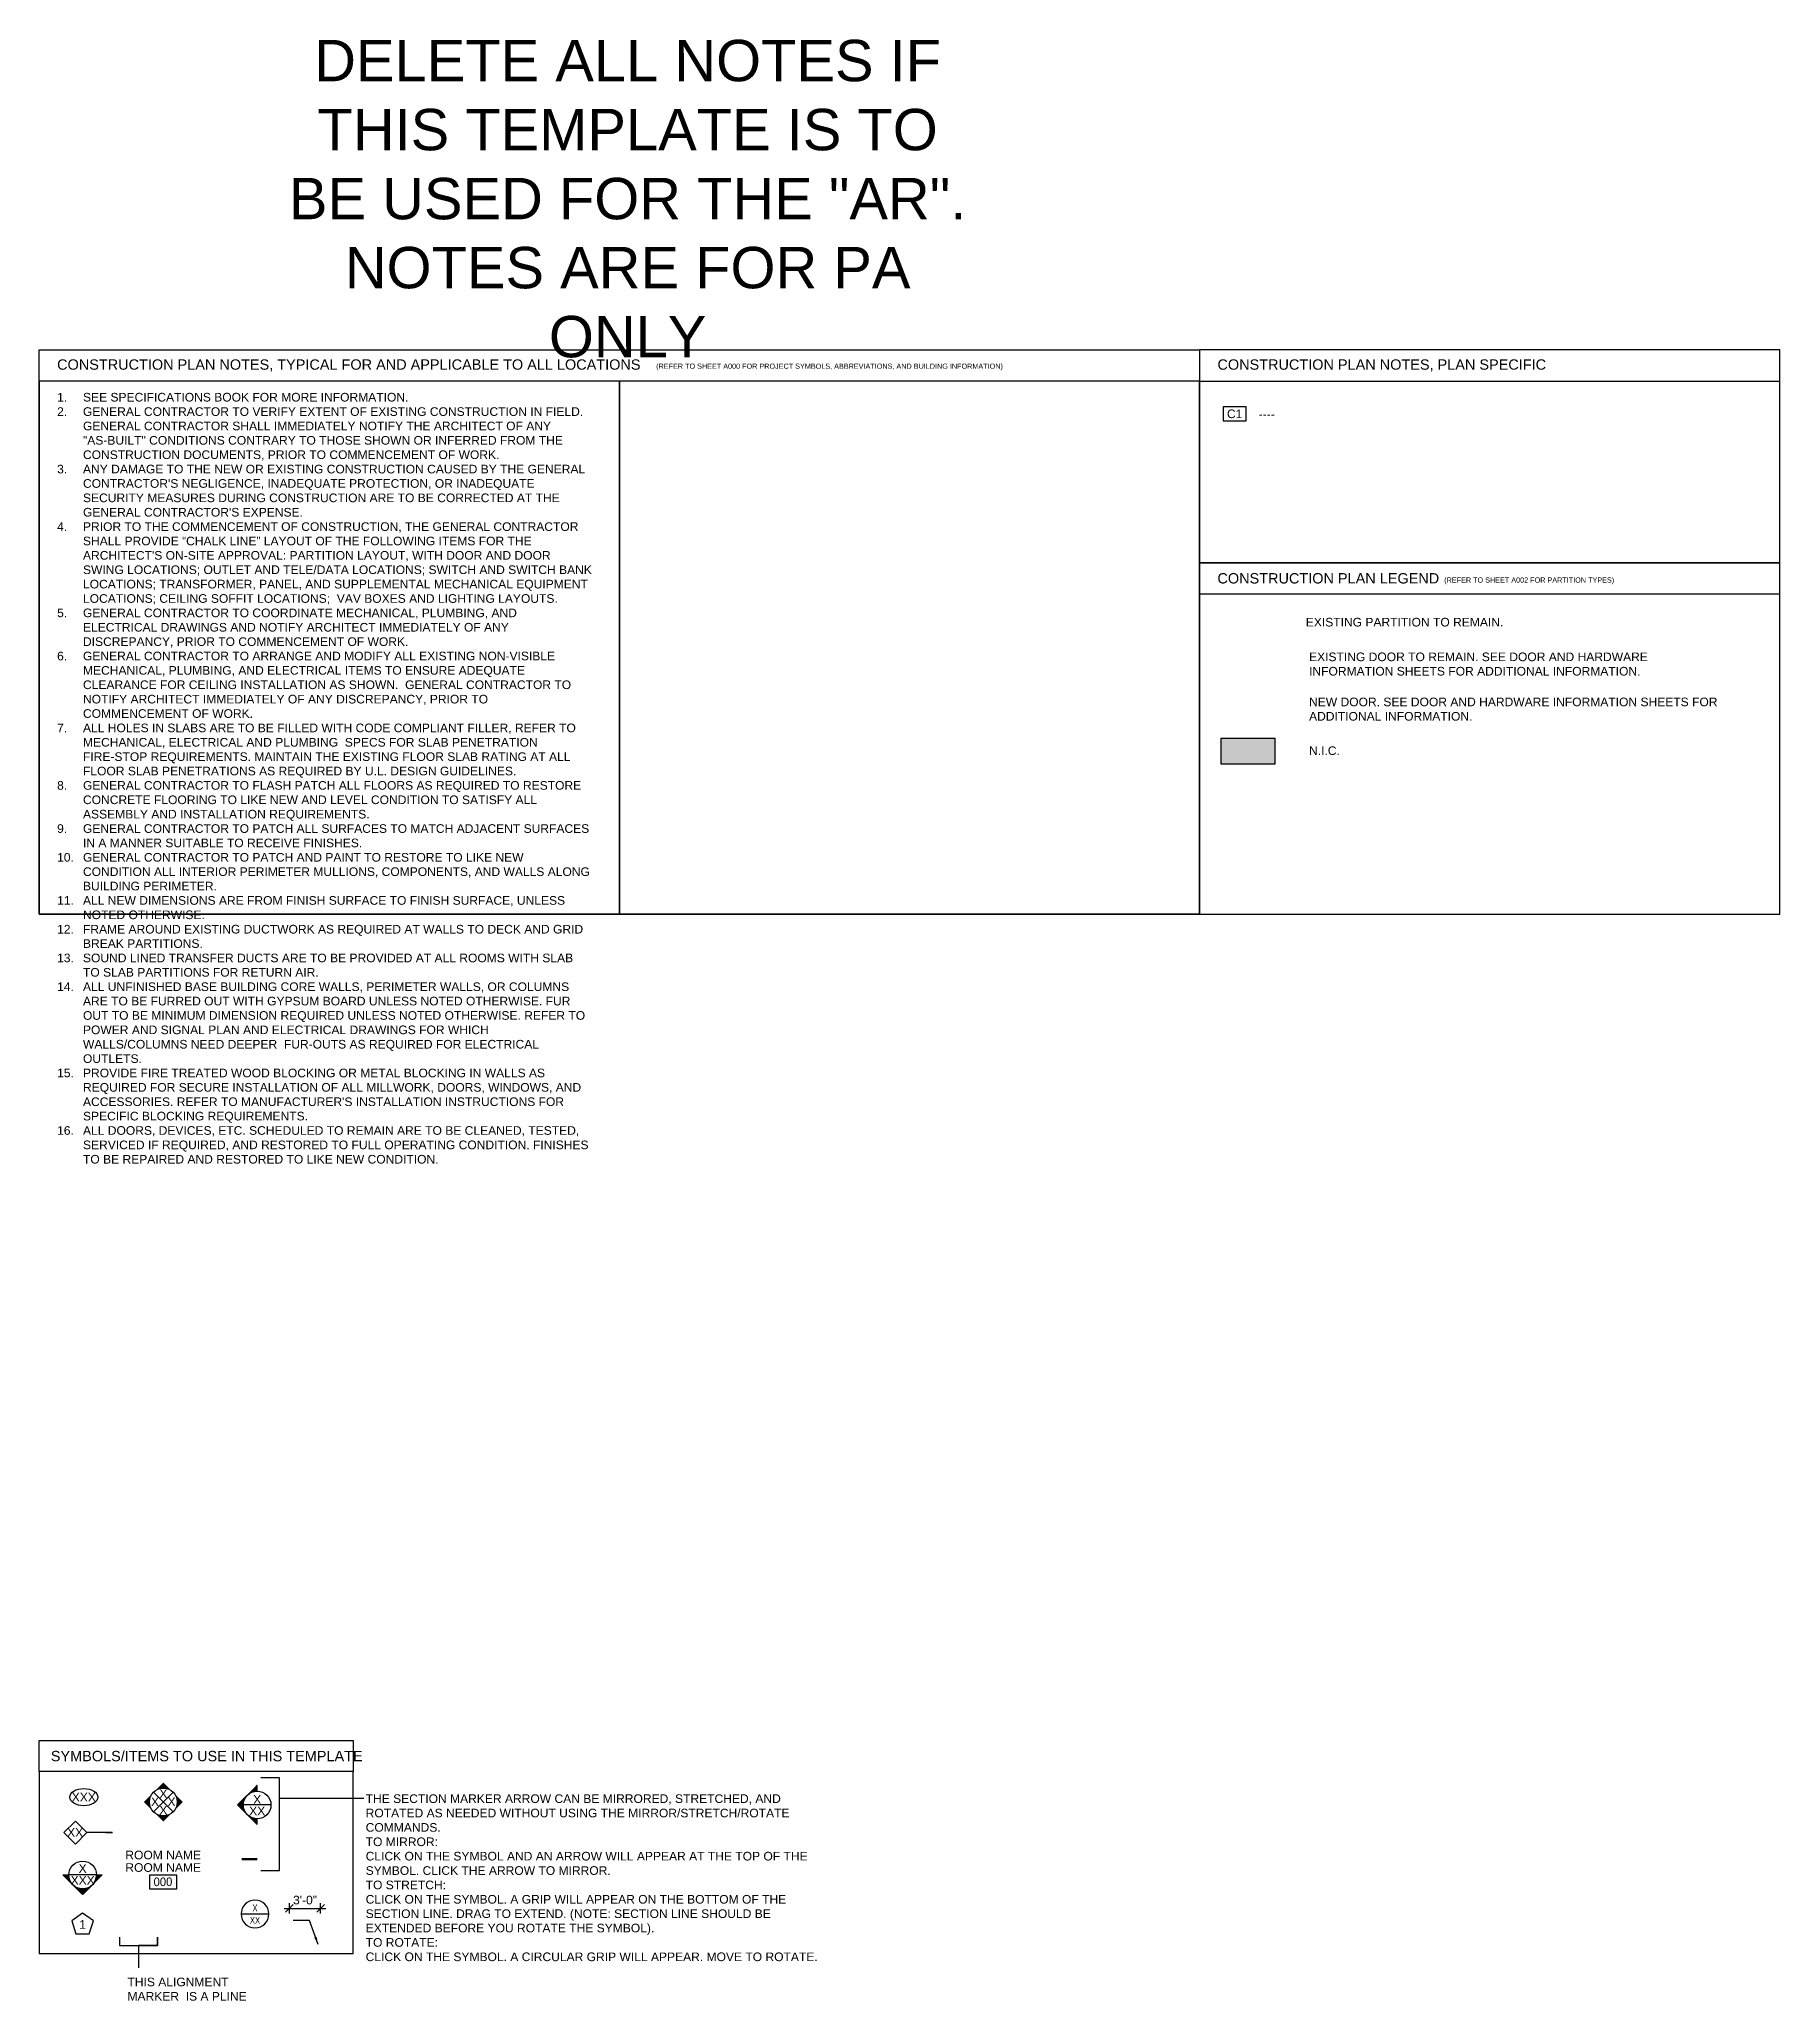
# Model space of a CAD drawing. Header units: inches. Extents: x 540 to 4861, y -166 to 2108.
# Drawn here: x 2844 to 4861, y -166 to 2108 of the extents above; entities that cross this region are included whole.
import ezdxf
from ezdxf.enums import TextEntityAlignment as Align

# ---------------------------------------------------------------- set-up
doc = ezdxf.new("R2010")
doc.units = ezdxf.units.IN
doc.header["$LTSCALE"] = 96
doc.header["$MEASUREMENT"] = 0
for name, color, linetype in [('A-Anno-Flor', 7, 'Continuous'), ('A-Anno-PwrS', 7, 'Continuous'), ('A-Area-Iden', 7, 'Continuous'), ('A-Area-Iden-Name', 7, 'Continuous'), ('A-Area-Iden-Numb', 7, 'Continuous'), ('A-Door-Iden', 7, 'Continuous'), ('A-Flor-Case-Exst', 235, 'Continuous'), ('A-Flor-Case-Patt', 1, 'Continuous'), ('A-Wall-Iden', 7, 'Continuous'), ('Legend 300$0$A-Anno-PwrS', 7, 'Continuous')]:
    doc.layers.add(name, color=color, linetype=linetype)
doc.layers.add('Viewport', color=14, linetype='Continuous', plot=False)
doc.styles.add('OTJ_Title1', font='swiss.ttf')
doc.styles.add('OTJ_Title2', font='swissl.ttf')
doc.styles.add('RomanS', font='romans.shx')
doc.styles.add('THG-4', font='arial.ttf', dxfattribs={"width": 0.8})
doc.styles.add('XFINE_0', font='swissl.ttf')
doc.styles.add('XFINE_1-4', font='swissl.ttf', dxfattribs={"height": 5})
doc.styles.add('XFINE_1-8', font='swissl.ttf', dxfattribs={"height": 10})
doc.dimstyles.new('Aec_Wall_Tag', dxfattribs={"dimscale": 96, "dimtxt": 0.09375, "dimasz": 0.075, "dimexe": 0.25, "dimexo": 0, "dimgap": 0.0375, "dimtad": 1, "dimdec": 4, "dimzin": 3, "dimdsep": 46, "dimlunit": 4, "dimtxsty": 'RomanS', "dimcen": 0.09375, "dimdle": 0.125, "dimadec": 0, "dimazin": 0, "dimtfac": 0.75, "dimtdec": 4, "dimtmove": 2, "dimatfit": 3, "dimldrblk": 'Aec_Arrow_Bar', "dimfxl": 1, "dimfrac": 1, "dimtolj": 1, "dimtzin": 0, "dimarcsym": 0})
doc.dimstyles.new('OTJ_1-8', dxfattribs={"dimscale": 96, "dimtxt": 0.09375, "dimasz": 0.09375, "dimexe": 0.0625, "dimexo": 0.15625, "dimgap": 0.046875, "dimtad": 1, "dimdec": 1, "dimzin": 3, "dimdsep": 46, "dimlunit": 4, "dimtxsty": 'XFINE_1-8', "dimblk": 'ARCHTICK', "dimcen": 0.09, "dimdle": 0.0625, "dimclrd": 15, "dimclre": 15, "dimclrt": 7, "dimadec": 0, "dimazin": 0, "dimtfac": 0.75, "dimtdec": 1, "dimtix": 1, "dimtmove": 1, "dimatfit": 3, "dimfxl": 1, "dimfrac": 1, "dimtolj": 1, "dimtzin": 0, "dimarcsym": 0})
pattern_1 = [(90, (0, 0), (-0.008, 5e-19), [])]

msp = doc.modelspace()

# ---------------------------------------------------------------- texts
note = msp.add_mtext_static_columns([''] * 2, width=619.4012, gutter_width=63.14, height=0, dxfattribs=dict(insert=(2864.63, 1697.85), char_height=10, attachment_point=1, style='XFINE_1-8'))
for column, words in zip([note] + note.columns.linked_columns, ['\\pi-30,l30,t30;1.^ISEE SPECIFICATIONS BOOK FOR MORE INFORMATION.\\P2.^IGENERAL CONTRACTOR TO VERIFY EXTENT OF EXISTING CONSTRUCTION IN FIELD. GENERAL CONTRACTOR SHALL IMMEDIATELY NOTIFY THE ARCHITECT OF ANY "AS-BUILT" CONDITIONS CONTRARY TO THOSE SHOWN OR INFERRED FROM THE CONSTRUCTION DOCUMENTS, PRIOR TO COMMENCEMENT OF WORK.\\P3.^IANY DAMAGE TO THE NEW OR EXISTING CONSTRUCTION CAUSED BY THE GENERAL CONTRACTOR\'S NEGLIGENCE, INADEQUATE PROTECTION, OR INADEQUATE SECURITY MEASURES DURING CONSTRUCTION ARE TO BE CORRECTED AT THE  GENERAL CONTRACTOR\'S EXPENSE.\\P4.^IPRIOR TO THE COMMENCEMENT OF CONSTRUCTION, THE GENERAL CONTRACTOR SHALL PROVIDE “CHALK LINE” LAYOUT OF THE FOLLOWING ITEMS FOR THE ARCHITECT\'S ON-SITE APPROVAL: PARTITION LAYOUT, WITH DOOR AND DOOR SWING LOCATIONS; OUTLET AND TELE/DATA LOCATIONS; SWITCH AND SWITCH BANK LOCATIONS; TRANSFORMER, PANEL, AND SUPPLEMENTAL MECHANICAL EQUIPMENT LOCATIONS; CEILING SOFFIT LOCATIONS;  VAV BOXES AND LIGHTING LAYOUTS.\\P5.^IGENERAL CONTRACTOR TO COORDINATE MECHANICAL, PLUMBING, AND ELECTRICAL DRAWINGS AND NOTIFY ARCHITECT IMMEDIATELY OF ANY DISCREPANCY, PRIOR TO COMMENCEMENT OF WORK.\\P6.^IGENERAL CONTRACTOR TO ARRANGE AND MODIFY ALL EXISTING NON-VISIBLE MECHANICAL, PLUMBING, AND ELECTRICAL ITEMS TO ENSURE ADEQUATE CLEARANCE FOR CEILING INSTALLATION AS SHOWN.  GENERAL CONTRACTOR TO NOTIFY ARCHITECT IMMEDIATELY OF ANY DISCREPANCY, PRIOR TO COMMENCEMENT OF WORK.\\P7.^IALL HOLES IN SLABS ARE TO BE FILLED WITH CODE COMPLIANT FILLER, REFER TO MECHANICAL, ELECTRICAL AND PLUMBING  SPECS FOR SLAB PENETRATION FIRE-STOP REQUIREMENTS. MAINTAIN THE EXISTING FLOOR SLAB RATING AT ALL FLOOR SLAB PENETRATIONS AS REQUIRED BY U.L. DESIGN GUIDELINES.\\P8.^IGENERAL CONTRACTOR TO FLASH PATCH ALL FLOORS AS REQUIRED TO RESTORE CONCRETE FLOORING TO LIKE NEW AND LEVEL CONDITION TO SATISFY ALL ASSEMBLY AND INSTALLATION REQUIREMENTS.\\P9.^IGENERAL CONTRACTOR TO PATCH ALL SURFACES TO MATCH ADJACENT SURFACES IN A MANNER SUITABLE TO RECEIVE FINISHES.\\P10.^IGENERAL CONTRACTOR TO PATCH AND PAINT TO RESTORE TO LIKE NEW CONDITION ALL ', "\\pl30,t30;INTERIOR PERIMETER MULLIONS, COMPONENTS, AND WALLS ALONG BUILDING PERIMETER.\\P\\pi-30;11.^IALL NEW DIMENSIONS ARE FROM FINISH SURFACE TO FINISH SURFACE, UNLESS NOTED OTHERWISE.\\P12.^IFRAME AROUND EXISTING DUCTWORK AS REQUIRED AT WALLS TO DECK AND GRID BREAK PARTITIONS.\\P13.^ISOUND LINED TRANSFER DUCTS ARE TO BE PROVIDED AT ALL ROOMS WITH SLAB TO SLAB PARTITIONS FOR RETURN AIR.\\P14.^IALL UNFINISHED BASE BUILDING CORE WALLS, PERIMETER WALLS, OR COLUMNS ARE TO BE FURRED OUT WITH GYPSUM BOARD UNLESS NOTED OTHERWISE. FUR OUT TO BE MINIMUM DIMENSION REQUIRED UNLESS NOTED OTHERWISE. REFER TO POWER AND SIGNAL PLAN AND ELECTRICAL DRAWINGS FOR WHICH WALLS/COLUMNS NEED DEEPER  FUR-OUTS AS REQUIRED FOR ELECTRICAL OUTLETS.\\P15.^IPROVIDE FIRE TREATED WOOD BLOCKING OR METAL BLOCKING IN WALLS AS REQUIRED FOR SECURE INSTALLATION OF ALL MILLWORK, DOORS, WINDOWS, AND ACCESSORIES. REFER TO MANUFACTURER'S INSTALLATION INSTRUCTIONS FOR SPECIFIC BLOCKING REQUIREMENTS.\\P16.^IALL DOORS, DEVICES, ETC.{\\A1; SCHEDULED TO REMAIN ARE TO BE CLEANED, TESTED, SERVICED IF REQUIRED, AND RESTORED TO FULL OPERATING CONDITION. FINISHES TO BE REPAIRED AND RESTORED TO LIKE NEW CONDITION.}"]):
    column.text = words
at = {"insert": (4257.28, 1678.23), "char_height": 10, "width": 549.3097, "attachment_point": 1, "style": 'XFINE_1-8'}
msp.add_mtext('----', dxfattribs=at)
at = {"layer": 'A-Anno-Flor'}
for s, insert, char_height, width, attachment_point, style in [('CONSTRUCTION PLAN NOTES, TYPICAL FOR AND APPLICABLE TO ALL LOCATIONS', (2864.63, 1729.61), 12, 714.1873, 4, 'OTJ_Title1'), ('(REFER TO SHEET A000 FOR PROJECT SYMBOLS, ABBREVIATIONS, AND BUILDING INFORMATION)', (3558.96, 1731.8), 6, 384.2037, 1, 'OTJ_Title2'), ('CONSTRUCTION PLAN NOTES, PLAN SPECIFIC', (4209.52, 1729.61), 12, 510.0262, 4, 'OTJ_Title1'), ('CONSTRUCTION PLAN LEGEND', (4209.52, 1482.78), 12, 509.1881, 4, 'OTJ_Title1'), ('(REFER TO SHEET A002 FOR PARTITION TYPES)', (4472.35, 1483.88), 6, 186.8473, 1, 'OTJ_Title2'), ('EXISTING PARTITION TO REMAIN.', (4311.92, 1437.04), 10, 546.873, 1, 'XFINE_1-8'), ('EXISTING DOOR TO REMAIN. SEE DOOR AND HARDWARE INFORMATION SHEETS FOR ADDITIONAL INFORMATION.', (4315.71, 1396.83), 10, 447.1682, 1, 'XFINE_1-8'), ('NEW DOOR. SEE DOOR AND HARDWARE INFORMATION SHEETS FOR ADDITIONAL INFORMATION.', (4315.71, 1344.55), 10, 546.873, 1, 'XFINE_1-8'), ('N.I.C.', (4315.71, 1288.04), 10, 546.873, 1, 'XFINE_1-8'), ('SYMBOLS/ITEMS TO USE IN THIS TEMPLATE', (2857.37, 117.32), 12, 555.2731, 4, 'OTJ_Title1')]:
    msp.add_mtext(s, dxfattribs=dict(at, insert=insert, char_height=char_height, width=width, attachment_point=attachment_point, style=style))
at = {"layer": 'Viewport', "color": 7, "insert": (3525.9, 2107.17), "char_height": 48, "width": 800.4556, "attachment_point": 2, "style": 'XFINE_1-4'}
msp.add_mtext('DELETE ALL NOTES IF THIS TEMPLATE IS TO BE USED FOR THE "AR". NOTES ARE FOR PA ONLY', dxfattribs=at)
at = {"layer": 'Viewport', "color": 4, "char_height": 10, "attachment_point": 1, "style": 'XFINE_1-8'}
for s, insert, width in [('THE SECTION MARKER ARROW CAN BE MIRRORED, STRETCHED, AND ROTATED AS NEEDED WITHOUT USING THE MIRROR/STRETCH/ROTATE COMMANDS.\\PTO MIRROR:\\PCLICK ON THE SYMBOL AND AN ARROW WILL APPEAR AT THE TOP OF THE SYMBOL. CLICK THE ARROW TO MIRROR.\\PTO STRETCH:\\PCLICK ON THE SYMBOL. A GRIP WILL APPEAR ON THE BOTTOM OF THE SECTION LINE. DRAG TO EXTEND. (NOTE: SECTION LINE SHOULD BE EXTENDED BEFORE YOU ROTATE THE SYMBOL).\\PTO ROTATE:\\PCLICK ON THE SYMBOL. A CIRCULAR GRIP WILL APPEAR. MOVE TO ROTATE.', (3222.28, 73.01), 516.2485), ('THIS ALIGNMENT MARKER  IS A PLINE', (2946.19, -139.51), 157.4539)]:
    msp.add_mtext(s, dxfattribs=dict(at, insert=insert, width=width))

# ---------------------------------------------------------------- blocks, each defined once
blk = doc.blocks.new('multi-note')
at = {"color": 4}
blk.add_lwpolyline([(-1.67, -1), (1.67, -1), (1.67, 1), (-1.67, 1)], close=True, dxfattribs=at)
at = {"color": 0, "style": 'XFINE_0', "width": 0.8}
blk.add_attdef('MULTI-NOTE', text='', height=1, dxfattribs=at).set_placement((0, 0), align=Align.MIDDLE_CENTER)
blk = doc.blocks.new('Aec_Wall_Tag_P')
at = {"color": 4}
blk.add_lwpolyline([(-0.6, -1.66), (1.06, 0), (-0.6, 1.66), (-2.25, 0)], close=True, dxfattribs=at)
at = {"style": 'XFINE_0', "width": 0.8}
blk.add_attdef('WALL:TYPE', text='', height=1, dxfattribs=at).set_placement((0, 0), align=Align.MIDDLE)
at = {"style": 'XFINE_0', "width": 0.8, "flags": 1}
blk.add_attdef('NAME:OBJECTSTYLE', text='', height=1, dxfattribs=at).set_placement((0, -2.5), align=Align.MIDDLE)
blk = doc.blocks.new('Aec_Arrow_Bar')
at = {"const_width": 0.188}
blk.add_lwpolyline([(-1, 0), (0.125, 0)], dxfattribs=at)
blk = doc.blocks.new('OTJ_Elev')
at = {"color": 0}
blk.add_line((2, 0), (-2, 0), dxfattribs=at)
blk.add_circle((0, 0), 2, dxfattribs=at)
at = {"color": 0, "style": 'XFINE_0', "width": 0.8}
blk.add_attdef('NUMBER', text='', height=1, dxfattribs=at).set_placement((0, 0.38), align=Align.CENTER)
blk.add_attdef('SHEET', text='', height=1, dxfattribs=at).set_placement((0, -0.42), align=Align.TOP_CENTER)
blk = doc.blocks.new('OTJ_Elev_Arrow')
h = blk.add_hatch()
h.set_pattern_fill('_USER', color=0, scale=0.008, angle=90, style=0, pattern_type=0)
h.set_pattern_definition(pattern_1)
h.paths.add_polyline_path([(-1.41, 1.41), (-2.83, 0), (-2, 0, -0.198912)])
h.paths.add_polyline_path([(0, 2.83), (-1.41, 1.41, -0.414214), (1.41, 1.41)])
h.paths.add_polyline_path([(1.41, 1.41, -0.198912), (2, 0), (2.83, 0)])
h = blk.add_hatch(color=0)
h.paths.add_polyline_path([(-1.41, 1.41), (-2.83, 0), (-2, 0, -0.198912)])
h.paths.add_polyline_path([(0, 2.83), (-1.41, 1.41, -0.414214), (1.41, 1.41)])
h.paths.add_polyline_path([(1.9, 0.93), (1.8, 0.88, -0.114349), (2, 0), (2.83, 0)])
h.paths.add_polyline_path([(1.41, 1.41, -0.082683), (1.8, 0.88), (1.9, 0.93)])
at = {"color": 0}
blk.add_lwpolyline([(-2, 0), (-2.83, 0), (0, 2.83), (2.83, 0), (2, 0)], dxfattribs=at)
blk.add_lwpolyline([(-2, 0), (-2.83, 0), (0, 2.83), (2.83, 0), (2, 0)], dxfattribs=at)
blk = doc.blocks.new('OTJCustomDoorTag-P')
at = {"color": 4}
blk.add_ellipse((0, 0), major_axis=(-2.03, 0), ratio=0.615385, dxfattribs=at)
at = {"style": 'XFINE_0', "width": 0.7}
blk.add_attdef('DOOR:NUM', text='', height=1, dxfattribs=at).set_placement((0, 0), align=Align.MIDDLE)
at = {"style": 'XFINE_0', "width": 0.7, "flags": 1}
for tag, p in [('DOOR:HDWR', (5.16, -4)), ('DOOR:MAT', (5.16, -5.85)), ('DOOR:FRAME', (5.16, -7.66)), ('DOOR:NEWRELOC', (5.16, -9.46)), ('DOOR:RATING', (5.16, -11.26)), ('DOOR:ROOM', (5.16, -13.01)), ('DOOR:TYPE', (5.16, -14.63)), ('DOOR:COST', (5.16, -16.25))]:
    blk.add_attdef(tag, text='', height=1, dxfattribs=at).set_placement(p, align=Align.MIDDLE_LEFT)
blk = doc.blocks.new('OTJ_Elev_2')
at = {"color": 0}
for p, q in [((1.41, 1.41), (-1.41, -1.41)), ((-1.41, 1.41), (1.41, -1.41))]:
    blk.add_line(p, q, dxfattribs=at)
blk.add_circle((0, 0), 2, dxfattribs=at)
at = {"color": 0, "style": 'XFINE_0', "width": 0.8}
for tag, p in [('NUMBER2', (-1.09, 0)), ('NUMBER1', (0, 1.09)), ('NUMBER4', (1.09, 0)), ('NUMBER3', (0, -1.03))]:
    blk.add_attdef(tag, text='', height=1, dxfattribs=at).set_placement(p, align=Align.MIDDLE_CENTER)
blk = doc.blocks.new('OTJ_Elev_Arrow_2')
blk.add_hatch(color=256).paths.add_polyline_path([(0, 2.83), (-1.41, 1.41, -0.414214), (1.41, 1.41)])
blk = doc.blocks.new('OTJ_Room_Tag_4_P')
at = {"layer": 'A-Area-Iden-Numb', "color": 4}
blk.add_lwpolyline([(2, -2), (2, 0), (-2, 0), (-2, -2)], close=True, dxfattribs=at)
at = {"layer": 'A-Area-Iden-Name', "style": 'XFINE_0', "width": 0.8}
for tag, p in [('ROOM:NAME1', (0, 2.35)), ('ROOM:NAME2', (0, 0.33))]:
    blk.add_attdef(tag, text='', height=1.33, dxfattribs=at).set_placement(p, align=Align.CENTER)
at = {"layer": 'A-Area-Iden-Numb', "style": 'XFINE_0', "width": 1.569593}
blk.add_attdef('ROOM:NUMBER', text='', height=1, dxfattribs=at).set_placement((-1.5, -1.5), (1.5, -1.5), align=Align.FIT)
blk = doc.blocks.new('PENT')
at = {"color": 4}
blk.add_lwpolyline([(0.091, -0.125), (0.147, 0.048), (0, 0.155), (-0.147, 0.048), (-0.091, -0.125)], close=True, dxfattribs=at)
at = {"linetype": 'Continuous', "style": 'THG-4', "width": 0.8}
blk.add_attdef('EQUIP', text='', height=0.0938, dxfattribs=at).set_placement((0, 0), align=Align.MIDDLE)
blk = doc.blocks.new('OTJ_Section_Arrow_1')
h = blk.add_hatch()
h.set_pattern_fill('_USER', color=0, scale=0.008, angle=90, style=0, pattern_type=0)
h.set_pattern_definition(pattern_1)
h.paths.add_polyline_path([(-1.41, 1.41), (-2.83, 0), (-2, 0, -0.198912)])
h.paths.add_polyline_path([(0, 2.83), (-1.41, 1.41, -0.414214), (1.41, 1.41)])
h.paths.add_polyline_path([(1.41, 1.41, -0.198912), (2, 0), (2.83, 0)])
h = blk.add_hatch(color=0)
h.paths.add_polyline_path([(-1.41, 1.41), (-2.83, 0), (-2, 0, -0.198912)])
h.paths.add_polyline_path([(0, 2.83), (-1.41, 1.41, -0.414214), (1.41, 1.41)])
h.paths.add_polyline_path([(1.9, 0.93), (1.8, 0.88, -0.114349), (2, 0), (2.83, 0)])
h.paths.add_polyline_path([(1.41, 1.41, -0.082683), (1.8, 0.88), (1.9, 0.93)])
at = {"color": 0}
blk.add_lwpolyline([(-2, 0), (-2.83, 0), (0, 2.83), (2.83, 0), (2, 0)], dxfattribs=at)
blk.add_lwpolyline([(-2, 0), (-2.83, 0), (0, 2.83), (2.83, 0), (2, 0)], dxfattribs=at)
blk = doc.blocks.new('*U192')
at = {"color": 0}
blk.add_line((2, 0), (-2, 0), dxfattribs=at)
blk.add_lwpolyline([(-2.25, -7.85, 0.375, 0.375, 0), (0, -7.85, 0, 0, 0), (0, -2, 0, 0, 0)], format="xyseb")
blk.add_circle((0, 0), 2, dxfattribs=at)
at = {"xscale": -1, "rotation": 89.99999999999993}
blk.add_blockref('OTJ_Section_Arrow_1', (0, 0), dxfattribs=at)
at = {"color": 0, "style": 'XFINE_0', "width": 0.8}
blk.add_attdef('NUMBER', text='', height=1, dxfattribs=at).set_placement((0, 0.38), align=Align.CENTER)
blk.add_attdef('SHEET', text='', height=1, dxfattribs=at).set_placement((0, -0.42), align=Align.TOP_CENTER)
blk = doc.blocks.new('OTJ_Section')
at = {"color": 0}
blk.add_line((2, 0), (-2, 0), dxfattribs=at)
blk.add_circle((0, 0), 2, dxfattribs=at)
at = {"color": 0, "style": 'XFINE_0', "width": 0.8}
blk.add_attdef('NUMBER', text='', height=1, dxfattribs=at).set_placement((0, 0.38), align=Align.CENTER)
blk.add_attdef('SHEET', text='', height=1, dxfattribs=at).set_placement((0, -0.42), align=Align.TOP_CENTER)
blk = doc.blocks.new('_ArchTick')
at = {"color": 0, "linetype": 'ByBlock', "const_width": 0.15}
blk.add_lwpolyline([(-0.5, -0.5), (0.5, 0.5)], dxfattribs=at)
blk = doc.blocks.new('*D193')
at = {"layer": 'A-Anno-Flor', "color": 15, "lineweight": -2, "transparency": 16777216}
for p, q in [((3127.9, -59.2), (3176.1, -59.2)), ((3133.9, -65.1), (3133.9, -53.2)), ((3170.1, -65.1), (3170.1, -53.2))]:
    blk.add_line(p, q, dxfattribs=at)
at = {"layer": 'DefPoints', "color": 0, "transparency": 16777216}
for p in [(3170.1, -59.2), (3133.9, -80.1), (3170.1, -80.1)]:
    blk.add_point(p, dxfattribs=at)
at = {"layer": 'A-Anno-Flor', "color": 15, "lineweight": -2, "transparency": 16777216, "xscale": 9, "yscale": 9, "zscale": 9, "rotation": 180}
blk.add_blockref('_ArchTick', (3133.9, -59.2), dxfattribs=at)
at = {"layer": 'A-Anno-Flor', "color": 15, "lineweight": -2, "transparency": 16777216, "xscale": 9, "yscale": 9, "zscale": 9}
blk.add_blockref('_ArchTick', (3170.1, -59.2), dxfattribs=at)
at = {"layer": 'A-Anno-Flor', "color": 7, "transparency": 16777216, "insert": (3152, -49.6), "char_height": 10, "attachment_point": 5, "style": 'XFINE_1-8'}
blk.add_mtext('\\A1;3\'-0"', dxfattribs=at)

# ---------------------------------------------------------------- dimensions: what is measured, and where the dimension line sits
at = {"layer": 'A-Anno-Flor'}
dim = msp.add_linear_dim(base=(3170.14, -59.21), p1=(3133.92, -80.06), p2=(3170.14, -80.06), dimstyle='OTJ_1-8', dxfattribs=at)
dim.commit()
dim.dimension.update_dxf_attribs({"geometry": '*D193', "text_midpoint": (3152.03, -49.57)})

# ---------------------------------------------------------------- hatches: boundary and pattern name
at = {"layer": 'A-Flor-Case-Patt'}
msp.add_hatch(color=254, dxfattribs=at).paths.add_polyline_path([(4213.76, 1297.73), (4275.92, 1297.73), (4275.92, 1267.39), (4213.76, 1267.39)])

# ---------------------------------------------------------------- linework, layer by layer
at = {"layer": 'A-Anno-Flor', "color": 15}
msp.add_lwpolyline([(2948.07, -97.41, 0, 3, 0), (2948.07, -88.4, 0, 0, 0), (2948.07, -74.38, 0, 0, 0), (2971.96, -74.38, 0, 0, 0), (2971.96, -88.4, 3, 0, 0), (2971.96, -97.41, 0, 3, 0)], format="xyseb", dxfattribs=at)
at = {"layer": 'A-Anno-PwrS', "color": 5}
for points in [[(2843.93, 1747.61), (4188.82, 1747.61), (4188.82, 1093.46), (2843.93, 1093.46)], [(2843.93, 1747.61), (4188.82, 1747.61), (4188.82, 1711.61), (2843.93, 1711.61)], [(4188.82, 1500.78), (4861.26, 1500.78), (4861.26, 1747.61), (4188.82, 1747.61)], [(2843.93, 1093.46), (3516.37, 1093.46), (3516.37, 1711.61), (2843.93, 1711.61)], [(3516.37, 1093.46), (4188.82, 1093.46), (4188.82, 1711.61), (3516.37, 1711.61)], [(4188.82, 1093.46), (4861.26, 1093.46), (4861.26, 1500.78), (4188.82, 1500.78)], [(2843.93, 135.32), (3207.88, 135.32), (3207.88, 99.32), (2843.93, 99.32)], [(2843.93, -111.51), (3207.88, -111.51), (3207.88, 99.32), (2843.93, 99.32)]]:
    msp.add_lwpolyline(points, close=True, dxfattribs=at)
at = {"layer": 'A-Flor-Case-Exst'}
msp.add_lwpolyline([(4213.76, 1297.73), (4275.92, 1297.73), (4275.92, 1267.39), (4213.76, 1267.39)], close=True, dxfattribs=at)
at = {"layer": 'Legend 300$0$A-Anno-PwrS', "color": 5}
for points in [[(4861.26, 1747.61), (4188.82, 1747.61), (4188.82, 1711.61), (4861.26, 1711.61)], [(4861.26, 1500.78), (4188.82, 1500.78), (4188.82, 1464.78), (4861.26, 1464.78)]]:
    msp.add_lwpolyline(points, dxfattribs=at)
at = {"layer": 'Viewport', "color": 4}
msp.add_line((3220.26, 68.24), (3122.54, 68.24), dxfattribs=at)
for points in [[(3100.58, -15.3), (3122.54, -15.3), (3122.54, 92.17), (3100.58, 92.17)], [(2936.88, -92.63), (2936.88, -102.1), (2981.12, -102.1), (2981.12, -92.63), (2981.12, -102.1), (2959, -102.1), (2959, -128.24)]]:
    msp.add_lwpolyline(points, dxfattribs=at)

# ---------------------------------------------------------------- block references
at = {"layer": 'A-Anno-Flor', "yscale": 8, "zscale": 8}
for name, p, xscale, rotation in [('OTJ_Elev_Arrow_2', (2987.77, 64.14), 8, 90.00000000000001), ('OTJ_Elev_Arrow_2', (2987.77, 64.14), -8, 270), ('OTJ_Elev_Arrow_2', (2987.77, 64.14), -8, 180), ('OTJ_Elev_Arrow', (2894.29, -20.47), 8, 180)]:
    msp.add_blockref(name, p, dxfattribs=dict(at, xscale=xscale, rotation=rotation))
at = {"layer": 'A-Anno-Flor'}
ref = msp.add_blockref('OTJ_Elev_2', (2987.77, 64.14), dxfattribs=dict(at, xscale=8, yscale=8, zscale=8))
ref.add_attrib('NUMBER1', 'X', dxfattribs={"layer": '0', "color": 0, "height": 10, "style": 'XFINE_1-8'}).set_placement((2987.77, 65.62), align=Align.BOTTOM_CENTER)
ref.add_attrib('NUMBER2', 'X', dxfattribs={"layer": '0', "color": 0, "height": 10, "style": 'XFINE_1-8'}).set_placement((2978.1, 56.33), align=Align.BOTTOM_CENTER)
ref.add_attrib('NUMBER3', 'X', dxfattribs={"layer": '0', "color": 0, "height": 10, "style": 'XFINE_1-8'}).set_placement((2987.77, 46.55), align=Align.BOTTOM_CENTER)
ref.add_attrib('NUMBER4', 'X', dxfattribs={"layer": '0', "color": 0, "height": 10, "style": 'XFINE_1-8'}).set_placement((2997.29, 56.39), align=Align.BOTTOM_CENTER)
at = {"layer": 'A-Anno-Flor', "xscale": 8, "yscale": 8, "zscale": 8}
msp.add_blockref('OTJ_Elev_Arrow_2', (2987.77, 64.14), dxfattribs=at)
at = {"layer": 'A-Anno-Flor'}
ref = msp.add_blockref('*U192', (3096.53, 60.67), dxfattribs=dict(at, xscale=8, yscale=8, zscale=8))
ref.add_attrib('NUMBER', 'X', dxfattribs={"layer": '0', "color": 0, "height": 10, "style": 'XFINE_1-8'}).set_placement((3096.53, 59.08), align=Align.BOTTOM_CENTER)
ref.add_attrib('SHEET', 'XX', dxfattribs={"layer": '0', "color": 0, "height": 10, "style": 'XFINE_1-8'}).set_placement((3096.53, 45.74), align=Align.BOTTOM_CENTER)
ref = msp.add_blockref('OTJ_Elev', (2894.29, -20.47), dxfattribs=dict(at, xscale=8, yscale=8, zscale=8))
ref.add_attrib('NUMBER', 'X', dxfattribs={"layer": '0', "color": 0, "height": 10, "style": 'XFINE_1-8'}).set_placement((2894.29, -21), align=Align.BOTTOM_CENTER)
ref.add_attrib('SHEET', 'XXX', dxfattribs={"layer": '0', "color": 0, "height": 10, "style": 'XFINE_1-8'}).set_placement((2894.29, -34.64), align=Align.BOTTOM_CENTER)
at = {"layer": 'A-Anno-Flor', "linetype": 'Continuous', "lineweight": -3}
ref = msp.add_blockref('PENT', (2894.12, -77.86), dxfattribs=dict(at, xscale=85.33674680322292, yscale=85.33674680322292, zscale=85.33674680322292))
ref.add_attrib('EQUIP', '1', dxfattribs={"layer": '0', "linetype": 'Continuous', "height": 10, "style": 'XFINE_1-8'}).set_placement((2894.12, -77.86), align=Align.MIDDLE)
at = {"layer": 'A-Anno-Flor'}
ref = msp.add_blockref('OTJ_Section', (3093.98, -65.7), dxfattribs=dict(at, xscale=-8, yscale=8, zscale=8))
ref.add_attrib('NUMBER', 'X', dxfattribs={"layer": '0', "color": 0, "height": 8, "style": 'XFINE_0', "width": 0.8}).set_placement((3093.99, -62.69), align=Align.CENTER)
ref.add_attrib('SHEET', 'XX', dxfattribs={"layer": '0', "color": 0, "height": 8, "style": 'XFINE_0', "width": 0.8}).set_placement((3093.99, -69.03), align=Align.TOP_CENTER)
at = {"layer": 'A-Anno-PwrS'}
ref = msp.add_blockref('multi-note', (4229.45, 1673.59), dxfattribs=dict(at, xscale=8, yscale=8, zscale=8))
ref.add_attrib('MULTI-NOTE', 'C1', dxfattribs={"layer": '0', "color": 0, "height": 10, "style": 'XFINE_1-8'}).set_placement((4229.45, 1673.59), align=Align.MIDDLE_CENTER)
at = {"layer": 'A-Area-Iden'}
ref = msp.add_blockref('OTJ_Room_Tag_4_P', (2987.56, -20.57), dxfattribs=dict(at, xscale=8, yscale=8, zscale=8))
ref.add_attrib('ROOM:NAME1', 'ROOM NAME', dxfattribs={"layer": 'A-Area-Iden-Name', "height": 10, "style": 'XFINE_1-8'}).set_placement((2987.56, 2.67), align=Align.MIDDLE_CENTER)
ref.add_attrib('ROOM:NAME2', 'ROOM NAME', dxfattribs={"layer": 'A-Area-Iden-Name', "height": 10, "style": 'XFINE_1-8'}).set_placement((2987.56, -11.83), align=Align.MIDDLE_CENTER)
ref.add_attrib('ROOM:NUMBER', '000', dxfattribs={"layer": 'A-Area-Iden-Numb', "height": 10, "style": 'XFINE_1-8', "width": 0.97737}).set_placement((2976.46, -33.37), (2998.16, -33.37), align=Align.FIT)
at = {"layer": 'A-Door-Iden', "color": 7, "linetype": 'Continuous', "lineweight": -3}
ref = msp.add_blockref('OTJCustomDoorTag-P', (2895.57, 69.79), dxfattribs=dict(at, xscale=8, yscale=8, zscale=8))
ref.add_attrib('DOOR:NUM', 'XXX', dxfattribs={"layer": '0', "height": 10, "style": 'XFINE_1-8'}).set_placement((2895.57, 69.79), align=Align.MIDDLE)
at = {"layer": 'A-Wall-Iden', "color": 7, "linetype": 'Continuous', "lineweight": -3}
ref = msp.add_blockref('Aec_Wall_Tag_P', (2890.58, 28.63), dxfattribs=dict(at, xscale=8, yscale=8, zscale=8))
ref.add_attrib('WALL:TYPE', 'XX', dxfattribs={"layer": '0', "height": 10, "style": 'XFINE_1-8'}).set_placement((2885.51, 28.82), align=Align.MIDDLE)

msp.set_redraw_order([(e.dxf.handle, doc.entitydb.next_handle()) for e in msp.query("TEXT MTEXT ATTDEF DIMENSION ARC_DIMENSION")])  # texts and dimensions are drawn at this point

# ---------------------------------------------------------------- leaders
at = {"layer": 'A-Anno-Flor'}
msp.add_leader([(3167.14, -101.15), (3157.2, -73.38), (3138.33, -73.38)], dimstyle='OTJ_1-8', override={"dimgap": 0.046875, "dimtad": 0}, dxfattribs=at)
at = {"layer": 'A-Wall-Iden'}
msp.add_leader([(2928.26, 28.63), (2899.06, 28.63)], dimstyle='Aec_Wall_Tag', override={"dimscale": 96}, dxfattribs=at)

doc.saveas('drawing.dxf')
